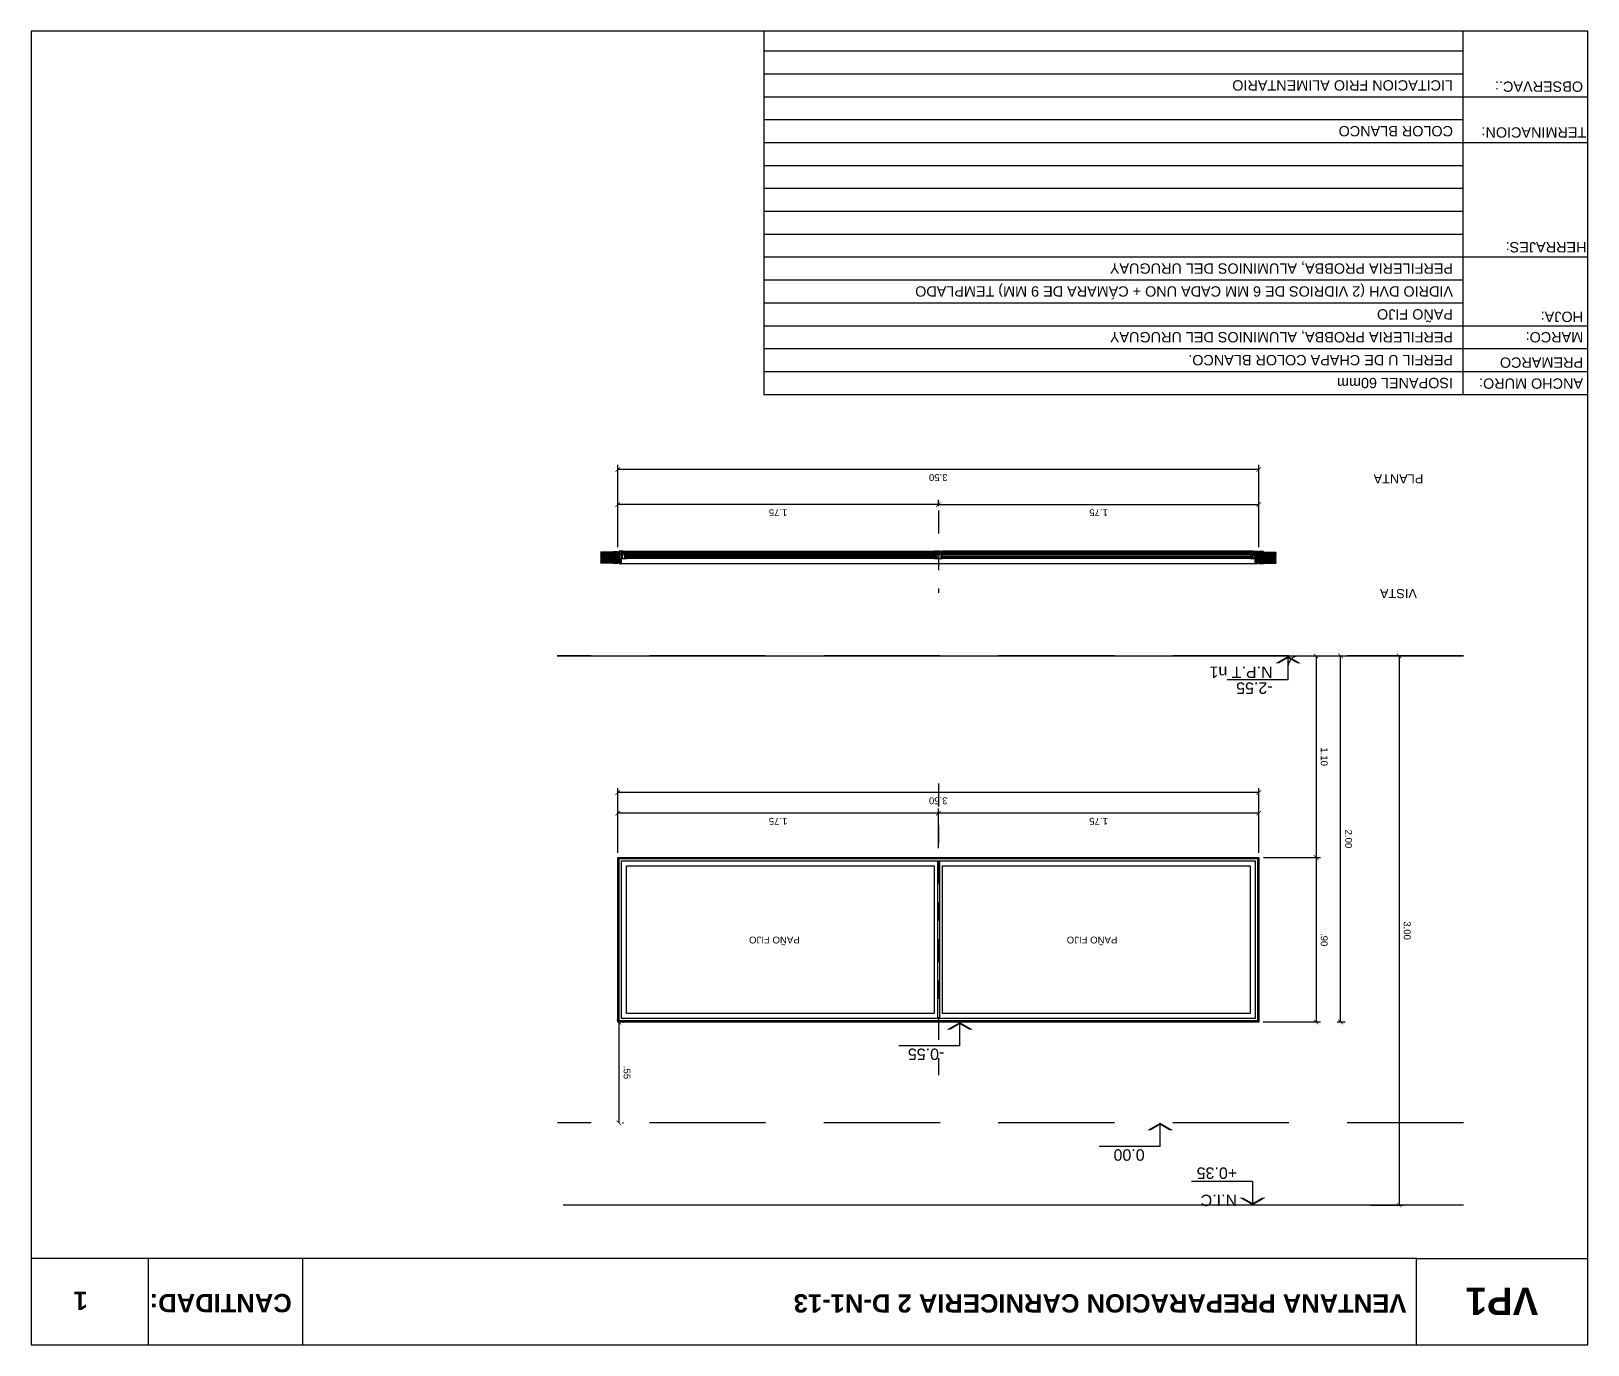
# Model space of a CAD drawing. Header units: millimetres. Extents: x -108.9 to -34.4, y 209.3 to 216.5.
# Drawn here: x -42.91 to -34.41, y 209.3 to 216.48 of the extents above; entities that cross this region are included whole.
import ezdxf
from ezdxf.enums import TextEntityAlignment as Align

# ---------------------------------------------------------------- set-up
doc = ezdxf.new("R2010")
doc.units = ezdxf.units.MM
doc.linetypes.add('CENTER', pattern=[2, 1.25, -0.25, 0.25, -0.25])
doc.linetypes.add('HIDDEN', pattern=[9.525, 6.35, -3.175])
for name, color, linetype in [('125-Simb-Nivel', 140, 'Continuous'), ('25-cotas', 140, 'Continuous'), ('Carpinteria', 1, 'Continuous'), ('O.OO', 2, 'HIDDEN'), ('PERFILES', 2, 'Continuous'), ('PISO', 2, 'Continuous'), ('ROTULO', 7, 'Continuous'), ('SOLID', 253, 'Continuous'), ('TXT', 3, 'Continuous'), ('V-00', 8, 'Continuous'), ('V-01', 1, 'Continuous'), ('Vista 2', 2, 'Continuous')]:
    doc.layers.add(name, color=color, linetype=linetype)
doc.layers.add('LICITACION PANELES', color=7, linetype='Continuous', true_color=0xf00000)
doc.styles.add('arial', font='arial.ttf')
doc.styles.add('ARIALBOLD', font='')
doc.styles.add('DIM', font='arial.ttf')
doc.styles.get("Standard").update_dxf_attribs({"font": 'arial.ttf'})
doc.styles.get('ARIALBOLD').set_extended_font_data('Arial', bold=True)
doc.dimstyles.new('Cota-025', dxfattribs={"dimscale": 25, "dimtxt": 0.0015, "dimasz": 0.001, "dimexe": 0.001, "dimexo": 0.001, "dimgap": 0.001, "dimtad": 1, "dimzin": 4, "dimdsep": 46, "dimtxsty": 'DIM', "dimblk1": 'ARCHTICK', "dimblk2": 'ARCHTICK', "dimsah": 1, "dimcen": 0.0005, "dimclrd": 15, "dimclre": 9, "dimclrt": 140, "dimaunit": 1, "dimadec": 0, "dimazin": 0, "dimtfac": 1, "dimtix": 1, "dimtofl": 0, "dimtmove": 2, "dimatfit": 3, "dimldrblk": 'DOT', "dimfxl": 1, "dimtolj": 1, "dimtzin": 4, "dimarcsym": 0})
pattern_1 = [(360, (-38.10148987, 213.93757227), (0.00021875, 0.0004375), [0, -0.0004375])]
pattern_2 = [(270, (0, 0), (0.002749630645, -0.0047625), [0.003175, -0.00635]), (30, (0, 0), (0.002749630663, 0.00476249999), [0.003175, -0.00635]), (330, (0, 0), (0.005499261308, -1e-11), [-0.00635, 0.003175])]

msp = doc.modelspace()

# ---------------------------------------------------------------- texts
at = {"layer": '25-cotas', "char_height": 0.05, "width": 1.558581, "attachment_point": 5, "rotation": 180}
for s, insert in [('PLANTA', (-35.4407, 214.0318)), ('VISTA', (-35.4407, 213.4055))]:
    msp.add_mtext(s, dxfattribs=dict(at, insert=insert))
at = {"layer": '25-cotas', "color": 140, "char_height": 0.0375, "attachment_point": 5, "rotation": 180, "style": 'DIM'}
for insert in [(-38.8482, 211.5131), (-37.1139, 211.5131)]:
    msp.add_mtext('\\A1;PAÑO FIJO', dxfattribs=dict(at, insert=insert))
at = {"layer": 'TXT', "style": 'arial'}
for s, height, p in [('LICITACION FRIO ALIMENTARIO', 0.056269, (-35.1429, 216.2086)), ('OBSERVAC.:', 0.05627, (-34.4329, 216.2017)), ('COLOR BLANCO', 0.056269, (-35.1429, 215.9585)), ('TERMINACION:', 0.056269, (-34.4154, 215.9516)), ('HERRAJES:', 0.05627, (-34.4144, 215.3244)), ('PERFILERIA PROBBA, ALUMINIOS DEL URUGUAY', 0.056269, (-35.1429, 215.2082)), ('VIDRIO DVH (2 VIDRIOS DE 6 MM CADA UNO + CÁMARA DE 9 MM) TEMPLADO ', 0.056269, (-35.1429, 215.0832)), ('PAÑO FIJO', 0.05627, (-35.1429, 214.9581)), ('HOJA:', 0.05627, (-34.4329, 214.9447)), ('PERFILERIA PROBBA, ALUMINIOS DEL URUGUAY', 0.056269, (-35.1429, 214.8331)), ('MARCO:', 0.05627, (-34.4319, 214.8331)), ('PERFIL U DE CHAPA COLOR BLANCO.', 0.056269, (-35.1429, 214.708)), ('PREMARCO', 0.05627, (-34.4329, 214.6946)), ('ISOPANEL 60mm', 0.056269, (-35.1429, 214.583)), ('ANCHO MURO:', 0.056269, (-34.4329, 214.5799))]:
    msp.add_text(s, height=height, rotation=180, dxfattribs=at).set_placement(p)
at = {"layer": 'TXT', "char_height": 0.15, "width": 4.172499, "attachment_point": 1, "rotation": 180, "style": 'ARIALBOLD'}
for s, insert in [('{\\H0.6667x;1}', (-42.5973, 209.492)), ('{\\H0.6667x;CANTIDAD:}', (-41.4836, 209.48)), ('{\\H0.6667x;VENTANA PREPARACION CARNICERIA 2 D-N1-13}', (-35.3976, 209.4785))]:
    msp.add_mtext(s, dxfattribs=dict(at, insert=insert))

# ---------------------------------------------------------------- blocks, each defined once
blk = doc.blocks.new('COD-CARP')
at = {"layer": 'ROTULO'}
for p, q in [((0.00146, -0.00119), (0.00146, -0.01064)), ((0.02016, -0.00119), (0.00146, -0.00119)), ((0.02016, -0.00119), (0.02016, -0.01064)), ((0.02016, -0.01064), (0.00146, -0.01064))]:
    blk.add_line(p, q, dxfattribs=at)
at = {"layer": 'TXT', "style": 'ARIALBOLD'}
blk.add_attdef('CODIGO', text='', height=0.003, dxfattribs=at).set_placement((0.01084, -0.00744), align=Align.CENTER)
blk = doc.blocks.new('_ArchTick')
at = {"color": 0, "linetype": 'ByBlock', "const_width": 0.15}
blk.add_lwpolyline([(-0.5, -0.5), (0.5, 0.5)], dxfattribs=at)
blk = doc.blocks.new('*D6')
at = {"layer": '25-cotas', "color": 9, "lineweight": -2, "transparency": 16777216}
for p, q in [((-35.9683, 213.0644), (-35.8655, 213.0644)), ((-36.1783, 211.9644), (-35.8655, 211.9644))]:
    blk.add_line(p, q, dxfattribs=at)
at = {"layer": '25-cotas', "color": 15, "lineweight": -2, "transparency": 16777216}
blk.add_line((-35.8905, 213.0644), (-35.8905, 211.9644), dxfattribs=at)
at = {"layer": 'DEFPOINTS', "color": 0, "transparency": 16777216}
for p in [(-35.9933, 213.0644), (-36.2033, 211.9644), (-35.8905, 211.9644)]:
    blk.add_point(p, dxfattribs=at)
at = {"layer": '25-cotas', "color": 15, "lineweight": -2, "transparency": 16777216, "xscale": 0.025, "yscale": 0.025, "zscale": 0.025}
for p, rotation in [((-35.8905, 213.0644), 90), ((-35.8905, 211.9644), 270)]:
    blk.add_blockref('_ArchTick', p, dxfattribs=dict(at, rotation=rotation))
at = {"layer": '25-cotas', "color": 140, "transparency": 16777216, "insert": (-35.8463, 212.5144), "char_height": 0.0375, "attachment_point": 5, "rotation": 270, "style": 'DIM'}
blk.add_mtext('\\A1;1.10', dxfattribs=at)
blk = doc.blocks.new('_Dot')
at = {"color": 0, "linetype": 'ByBlock', "lineweight": -2}
blk.add_line((-0.5, 0), (-1, 0), dxfattribs=at)
at = {"color": 0, "linetype": 'ByBlock', "const_width": 0.5}
blk.add_lwpolyline([(-0.25, 0, 1), (0.25, 0, 1)], format="xyb", close=True, dxfattribs=at)
blk = doc.blocks.new('*D5')
at = {"layer": '25-cotas', "color": 9, "lineweight": -2, "transparency": 16777216}
for p, q in [((-35.9613, 211.9644), (-35.8655, 211.9644)), ((-36.1794, 211.0655), (-35.8655, 211.0655))]:
    blk.add_line(p, q, dxfattribs=at)
at = {"layer": '25-cotas', "color": 15, "lineweight": -2, "transparency": 16777216}
blk.add_line((-35.8905, 211.9644), (-35.8905, 211.0655), dxfattribs=at)
at = {"layer": 'DEFPOINTS', "color": 0, "transparency": 16777216}
for p in [(-35.9863, 211.9644), (-36.2044, 211.0655), (-35.8905, 211.0655)]:
    blk.add_point(p, dxfattribs=at)
at = {"layer": '25-cotas', "color": 15, "lineweight": -2, "transparency": 16777216, "xscale": 0.025, "yscale": 0.025, "zscale": 0.025}
for p, rotation in [((-35.8905, 211.9644), 90), ((-35.8905, 211.0655), 270)]:
    blk.add_blockref('_ArchTick', p, dxfattribs=dict(at, rotation=rotation))
at = {"layer": '25-cotas', "color": 140, "transparency": 16777216, "insert": (-35.8463, 211.5149), "char_height": 0.0375, "attachment_point": 5, "rotation": 270, "style": 'DIM'}
blk.add_mtext('\\A1;.90', dxfattribs=at)
blk = doc.blocks.new('Simb-Nivel-C')
blk.add_line((0, 0.52), (1.331, 0.52))
at = {"linetype": 'ByBlock'}
for p in [(0, 0.52), (0, 0.32)]:
    blk.add_line(p, (0, 0), dxfattribs=at)
for points in [[(-0.285, 0.164), (-0.203, 0.164), (0, 0), (0, 0.047)], [(0.285, 0.164), (0.203, 0.164), (0, 0), (0, 0.047)]]:
    blk.add_solid(points)
for tag, p in [('COTA', (0.338, 0.579)), ('TIPO', (0.338, 0.231))]:
    blk.add_attdef(tag, p, '', height=0.25)
blk = doc.blocks.new('*D7')
at = {"layer": '25-cotas', "color": 9, "lineweight": -2, "transparency": 16777216}
for p, q in [((-36.0183, 213.0644), (-35.732, 213.0644)), ((-35.7755, 211.0655), (-35.732, 211.0655))]:
    blk.add_line(p, q, dxfattribs=at)
at = {"layer": '25-cotas', "color": 15, "lineweight": -2, "transparency": 16777216}
blk.add_line((-35.757, 211.0655), (-35.757, 213.0644), dxfattribs=at)
at = {"layer": 'DEFPOINTS', "color": 0, "transparency": 16777216}
for p in [(-36.0433, 213.0644), (-35.757, 213.0644), (-35.8005, 211.0655)]:
    blk.add_point(p, dxfattribs=at)
at = {"layer": '25-cotas', "color": 15, "lineweight": -2, "transparency": 16777216, "xscale": 0.025, "yscale": 0.025, "zscale": 0.025}
for p, rotation in [((-35.757, 213.0644), 90), ((-35.757, 211.0655), 270)]:
    blk.add_blockref('_ArchTick', p, dxfattribs=dict(at, rotation=rotation))
at = {"layer": '25-cotas', "color": 140, "transparency": 16777216, "insert": (-35.7129, 212.0649), "char_height": 0.0375, "attachment_point": 5, "rotation": 270, "style": 'DIM'}
blk.add_mtext('\\A1;2.00', dxfattribs=at)
blk = doc.blocks.new('*D12')
at = {"layer": '25-cotas', "color": 9, "lineweight": -2, "transparency": 16777216}
for p, q in [((-39.7033, 211.9894), (-39.7033, 212.343)), ((-36.2033, 211.9894), (-36.2033, 212.343))]:
    blk.add_line(p, q, dxfattribs=at)
at = {"layer": '25-cotas', "color": 15, "lineweight": -2, "transparency": 16777216}
blk.add_line((-36.2033, 212.318), (-39.7033, 212.318), dxfattribs=at)
at = {"layer": 'DEFPOINTS', "color": 0, "transparency": 16777216}
for p in [(-39.7033, 212.318), (-39.7033, 211.9644), (-36.2033, 211.9644)]:
    blk.add_point(p, dxfattribs=at)
at = {"layer": '25-cotas', "color": 15, "lineweight": -2, "transparency": 16777216, "xscale": 0.025, "yscale": 0.025, "zscale": 0.025, "rotation": 180}
blk.add_blockref('_ArchTick', (-39.7033, 212.318), dxfattribs=at)
at = {"layer": '25-cotas', "color": 15, "lineweight": -2, "transparency": 16777216, "xscale": 0.025, "yscale": 0.025, "zscale": 0.025}
blk.add_blockref('_ArchTick', (-36.2033, 212.318), dxfattribs=at)
at = {"layer": '25-cotas', "color": 140, "transparency": 16777216, "insert": (-37.9533, 212.2738), "char_height": 0.0375, "attachment_point": 5, "rotation": 180, "style": 'DIM'}
blk.add_mtext('\\A1;3.50', dxfattribs=at)
blk = doc.blocks.new('*D13')
at = {"layer": 'DEFPOINTS', "color": 0, "transparency": 16777216}
for p in [(-39.7033, 211.0644), (-39.7033, 210.5144), (-39.697, 210.5144)]:
    blk.add_point(p, dxfattribs=at)
at = {"layer": 'LICITACION PANELES', "color": 15, "lineweight": -2, "transparency": 16777216}
blk.add_line((-39.697, 211.0644), (-39.697, 210.5144), dxfattribs=at)
at = {"layer": 'LICITACION PANELES', "color": 9, "lineweight": -2, "transparency": 16777216}
for p, q in [((-39.6783, 211.0644), (-39.672, 211.0644)), ((-39.6783, 210.5144), (-39.672, 210.5144))]:
    blk.add_line(p, q, dxfattribs=at)
at = {"layer": 'LICITACION PANELES', "color": 15, "lineweight": -2, "transparency": 16777216, "xscale": 0.025, "yscale": 0.025, "zscale": 0.025}
for p, rotation in [((-39.697, 211.0644), 90), ((-39.697, 210.5144), 270)]:
    blk.add_blockref('_ArchTick', p, dxfattribs=dict(at, rotation=rotation))
at = {"layer": 'LICITACION PANELES', "color": 140, "transparency": 16777216, "insert": (-39.6529, 210.7894), "char_height": 0.0375, "attachment_point": 5, "rotation": 270, "style": 'DIM'}
blk.add_mtext('\\A1;.55', dxfattribs=at)
blk = doc.blocks.new('*D14')
at = {"layer": '25-cotas', "color": 9, "lineweight": -2, "transparency": 16777216}
for p, q in [((-35.5949, 213.0644), (-35.4123, 213.0644)), ((-35.5949, 210.0644), (-35.4123, 210.0644))]:
    blk.add_line(p, q, dxfattribs=at)
at = {"layer": '25-cotas', "color": 15, "lineweight": -2, "transparency": 16777216}
blk.add_line((-35.4373, 213.0644), (-35.4373, 210.0644), dxfattribs=at)
at = {"layer": 'DEFPOINTS', "color": 0, "transparency": 16777216}
for p in [(-35.6199, 213.0644), (-35.6199, 210.0644), (-35.4373, 210.0644)]:
    blk.add_point(p, dxfattribs=at)
at = {"layer": '25-cotas', "color": 15, "lineweight": -2, "transparency": 16777216, "xscale": 0.025, "yscale": 0.025, "zscale": 0.025}
for p, rotation in [((-35.4373, 213.0644), 90), ((-35.4373, 210.0644), 270)]:
    blk.add_blockref('_ArchTick', p, dxfattribs=dict(at, rotation=rotation))
at = {"layer": '25-cotas', "color": 140, "transparency": 16777216, "insert": (-35.3931, 211.5644), "char_height": 0.0375, "attachment_point": 5, "rotation": 270, "style": 'DIM'}
blk.add_mtext('\\A1;3.00', dxfattribs=at)
blk = doc.blocks.new('11362366')
at = {"layer": 'PERFILES'}
for points in [[(375.2, 97.6, 0.017126), (374.9, 100.5, 0.051213), (373.6, 105.3, 0.067048), (372.1, 108.1, 0.236888), (368.5, 110), (350.2, 110, -0.414214), (349.2, 111), (349.2, 136.9, 0.310312), (348.9, 137.2), (345.5, 137.2, 0.414214), (345.2, 136.9), (345.2, 135.9, 0.414214), (346.1, 135), (346.1, 135.7, -0.414214), (346.4, 136), (347.9, 136, -0.414214), (348.2, 135.7), (348.2, 130.8, -0.414214), (347.9, 130.5), (346.4, 130.5, -0.414214), (346.1, 130.8), (346.1, 131.5, 0.414214), (345.2, 130.6), (345.2, 129.5, 0.414214), (345.5, 129.2), (347.8, 129.2, -0.414214), (348.1, 128.9), (348.1, 115.2), (334.8, 115.2), (334.5, 115.5), (334.2, 115.2), (333.2, 115.2), (332.9, 115.5), (332.6, 115.2), (330.5, 115.2, -0.414214), (330.2, 115.5), (330.2, 119.9, 0.414214), (329.9, 120.2), (327.9, 120.2, 0.198912), (327.6, 120.1), (326.9, 119.4, 0.188115), (326.7, 118.9, 0.376845), (327.4, 118.2), (328.6, 118.2, -0.414214), (328.9, 117.9), (328.9, 115.5, -0.414214), (328.6, 115.2), (310.8, 115.2, -0.414214), (310.5, 115.5), (310.5, 117.9, -0.414214), (310.8, 118.2), (312, 118.2, 0.380473), (312.7, 118.9), (312.7, 118.9, 0.188115), (312.5, 119.4), (311.8, 120.1, 0.198912), (311.6, 120.2), (309.5, 120.2, 0.414214), (309.2, 119.9), (309.2, 97.3), (316.1, 97.3), (316.1, 91.3), (311.2, 91.3), (311.2, 90.2), (317.2, 90.2), (317.2, 90.7), (319.2, 90.7), (319.2, 91.8), (317.2, 91.8), (317.2, 97.3), (324.4, 97.3), (324.7, 97), (325, 97.3), (325.5, 97.3), (325.8, 97), (326.1, 97.3), (357.2, 97.3), (358.4, 97.3), (358.7, 97), (359, 97.3), (359.5, 97.3), (359.8, 97), (360.1, 97.3), (367.2, 97.3), (367.2, 91.8), (365.2, 91.8), (365.2, 90.7), (367.2, 90.7), (367.2, 90.2), (373.2, 90.2), (373.2, 91.3), (368.3, 91.3), (368.3, 97.3), (374.9, 97.3, 0.439514)], [(311.3, 114.1), (310.3, 113.1), (310.3, 110), (312.5, 110), (312.5, 108.9), (310.3, 108.9), (310.3, 98.4), (357.2, 98.4), (374.1, 98.4, 0.011867), (373.8, 100.3, 0.051213), (372.6, 104.9, 0.067), (371.2, 107.4, 0.236741), (368.5, 108.9), (368.2, 108.9), (368.2, 107.5), (367.1, 107.5), (367.1, 108.9), (348.1, 108.9), (348.1, 113.1), (347.1, 114.1)]]:
    blk.add_lwpolyline(points, format="xyb", close=True, dxfattribs=at)
blk = doc.blocks.new('*D31')
at = {"layer": '25-cotas', "color": 9, "lineweight": -2, "transparency": 16777216}
for p, q in [((-37.9528, 212.0144), (-37.9528, 212.2307)), ((-36.2033, 212.0144), (-36.2033, 212.2307))]:
    blk.add_line(p, q, dxfattribs=at)
at = {"layer": '25-cotas', "color": 15, "lineweight": -2, "transparency": 16777216}
blk.add_line((-36.2033, 212.2057), (-37.9528, 212.2057), dxfattribs=at)
at = {"layer": 'DEFPOINTS', "color": 0, "transparency": 16777216}
for p in [(-37.9528, 212.2057), (-37.9528, 211.9894), (-36.2033, 211.9894)]:
    blk.add_point(p, dxfattribs=at)
at = {"layer": '25-cotas', "color": 15, "lineweight": -2, "transparency": 16777216, "xscale": 0.025, "yscale": 0.025, "zscale": 0.025, "rotation": 180}
blk.add_blockref('_ArchTick', (-37.9528, 212.2057), dxfattribs=at)
at = {"layer": '25-cotas', "color": 15, "lineweight": -2, "transparency": 16777216, "xscale": 0.025, "yscale": 0.025, "zscale": 0.025}
blk.add_blockref('_ArchTick', (-36.2033, 212.2057), dxfattribs=at)
at = {"layer": '25-cotas', "color": 140, "transparency": 16777216, "insert": (-37.078, 212.1616), "char_height": 0.0375, "attachment_point": 5, "rotation": 180, "style": 'DIM'}
blk.add_mtext('\\A1;1.75', dxfattribs=at)
blk = doc.blocks.new('*D32')
at = {"layer": '25-cotas', "color": 9, "lineweight": -2, "transparency": 16777216}
for p, q in [((-39.7033, 212.1476), (-39.7033, 212.2307)), ((-37.9528, 212.1476), (-37.9528, 212.2307))]:
    blk.add_line(p, q, dxfattribs=at)
at = {"layer": '25-cotas', "color": 15, "lineweight": -2, "transparency": 16777216}
blk.add_line((-37.9528, 212.2057), (-39.7033, 212.2057), dxfattribs=at)
at = {"layer": 'DEFPOINTS', "color": 0, "transparency": 16777216}
for p in [(-39.7033, 212.2057), (-39.7033, 212.1226), (-37.9528, 212.1226)]:
    blk.add_point(p, dxfattribs=at)
at = {"layer": '25-cotas', "color": 15, "lineweight": -2, "transparency": 16777216, "xscale": 0.025, "yscale": 0.025, "zscale": 0.025, "rotation": 180}
blk.add_blockref('_ArchTick', (-39.7033, 212.2057), dxfattribs=at)
at = {"layer": '25-cotas', "color": 15, "lineweight": -2, "transparency": 16777216, "xscale": 0.025, "yscale": 0.025, "zscale": 0.025}
blk.add_blockref('_ArchTick', (-37.9528, 212.2057), dxfattribs=at)
at = {"layer": '25-cotas', "color": 140, "transparency": 16777216, "insert": (-38.828, 212.1616), "char_height": 0.0375, "attachment_point": 5, "rotation": 180, "style": 'DIM'}
blk.add_mtext('\\A1;1.75', dxfattribs=at)
blk = doc.blocks.new('*D37')
at = {"layer": '25-cotas', "color": 9, "lineweight": -2, "transparency": 16777216}
for p, q in [((-39.7033, 213.6589), (-39.7033, 214.1079)), ((-36.2033, 213.6589), (-36.2033, 214.1079))]:
    blk.add_line(p, q, dxfattribs=at)
at = {"layer": '25-cotas', "color": 15, "lineweight": -2, "transparency": 16777216}
blk.add_line((-36.2033, 214.0829), (-39.7033, 214.0829), dxfattribs=at)
at = {"layer": 'DEFPOINTS', "color": 0, "transparency": 16777216}
for p in [(-39.7033, 214.0829), (-39.7033, 213.6339), (-36.2033, 213.6339)]:
    blk.add_point(p, dxfattribs=at)
at = {"layer": '25-cotas', "color": 15, "lineweight": -2, "transparency": 16777216, "xscale": 0.025, "yscale": 0.025, "zscale": 0.025, "rotation": 180}
blk.add_blockref('_ArchTick', (-39.7033, 214.0829), dxfattribs=at)
at = {"layer": '25-cotas', "color": 15, "lineweight": -2, "transparency": 16777216, "xscale": 0.025, "yscale": 0.025, "zscale": 0.025}
blk.add_blockref('_ArchTick', (-36.2033, 214.0829), dxfattribs=at)
at = {"layer": '25-cotas', "color": 140, "transparency": 16777216, "insert": (-37.9533, 214.0387), "char_height": 0.0375, "attachment_point": 5, "rotation": 180, "style": 'DIM'}
blk.add_mtext('\\A1;3.50', dxfattribs=at)
blk = doc.blocks.new('*D38')
at = {"layer": '25-cotas', "color": 9, "lineweight": -2, "transparency": 16777216}
for p, q in [((-39.7033, 213.9084), (-39.7033, 213.9161)), ((-37.9528, 213.883), (-37.9528, 213.9161))]:
    blk.add_line(p, q, dxfattribs=at)
at = {"layer": '25-cotas', "color": 15, "lineweight": -2, "transparency": 16777216}
blk.add_line((-37.9528, 213.8911), (-39.7033, 213.8911), dxfattribs=at)
at = {"layer": 'DEFPOINTS', "color": 0, "transparency": 16777216}
for p in [(-39.7033, 213.8911), (-39.7033, 213.8834), (-37.9528, 213.858)]:
    blk.add_point(p, dxfattribs=at)
at = {"layer": '25-cotas', "color": 15, "lineweight": -2, "transparency": 16777216, "xscale": 0.025, "yscale": 0.025, "zscale": 0.025, "rotation": 180}
blk.add_blockref('_ArchTick', (-39.7033, 213.8911), dxfattribs=at)
at = {"layer": '25-cotas', "color": 15, "lineweight": -2, "transparency": 16777216, "xscale": 0.025, "yscale": 0.025, "zscale": 0.025}
blk.add_blockref('_ArchTick', (-37.9528, 213.8911), dxfattribs=at)
at = {"layer": '25-cotas', "color": 140, "transparency": 16777216, "insert": (-38.828, 213.8469), "char_height": 0.0375, "attachment_point": 5, "rotation": 180, "style": 'DIM'}
blk.add_mtext('\\A1;1.75', dxfattribs=at)
blk = doc.blocks.new('*D39')
at = {"layer": '25-cotas', "color": 9, "lineweight": -2, "transparency": 16777216}
for p, q in [((-37.9528, 213.883), (-37.9528, 213.9161)), ((-36.2033, 213.883), (-36.2033, 213.9161))]:
    blk.add_line(p, q, dxfattribs=at)
at = {"layer": '25-cotas', "color": 15, "lineweight": -2, "transparency": 16777216}
blk.add_line((-37.9528, 213.8911), (-36.2033, 213.8911), dxfattribs=at)
at = {"layer": 'DEFPOINTS', "color": 0, "transparency": 16777216}
for p in [(-36.2033, 213.8911), (-37.9528, 213.858), (-36.2033, 213.858)]:
    blk.add_point(p, dxfattribs=at)
at = {"layer": '25-cotas', "color": 15, "lineweight": -2, "transparency": 16777216, "xscale": 0.025, "yscale": 0.025, "zscale": 0.025, "rotation": 180}
blk.add_blockref('_ArchTick', (-37.9528, 213.8911), dxfattribs=at)
at = {"layer": '25-cotas', "color": 15, "lineweight": -2, "transparency": 16777216, "xscale": 0.025, "yscale": 0.025, "zscale": 0.025}
blk.add_blockref('_ArchTick', (-36.2033, 213.8911), dxfattribs=at)
at = {"layer": '25-cotas', "color": 140, "transparency": 16777216, "insert": (-37.078, 213.8469), "char_height": 0.0375, "attachment_point": 5, "rotation": 180, "style": 'DIM'}
blk.add_mtext('\\A1;1.75', dxfattribs=at)

# ---------------------------------------------------------------- dimensions: what is measured, and where the dimension line sits
at = {"layer": '25-cotas'}
for base, p1, p2, angle, picture, middle in [((-39.7033, 214.0829), (-36.2033, 213.6339), (-39.7033, 213.6339), 180, '*D37', (-37.9533, 214.0387)), ((-39.7033, 213.8911), (-37.9528, 213.858), (-39.7033, 213.8834), 180, '*D38', (-38.828, 213.8469)), ((-36.2033, 213.8911), (-37.9528, 213.858), (-36.2033, 213.858), 180, '*D39', (-37.078, 213.8469)), ((-35.8905, 211.9644), (-35.9933, 213.0644), (-36.2033, 211.9644), 270, '*D6', (-35.8463, 212.5144)), ((-35.757, 213.0644), (-35.8005, 211.0655), (-36.0433, 213.0644), 270, '*D7', (-35.7129, 212.0649)), ((-35.4373, 210.0644), (-35.6199, 213.0644), (-35.6199, 210.0644), 270, '*D14', (-35.3931, 211.5644)), ((-39.7033, 212.318), (-36.2033, 211.9644), (-39.7033, 211.9644), 180, '*D12', (-37.9533, 212.2738)), ((-39.7033, 212.2057), (-37.9528, 212.1226), (-39.7033, 212.1226), 180, '*D32', (-38.828, 212.1616)), ((-37.9528, 212.2057), (-36.2033, 211.9894), (-37.9528, 211.9894), 180, '*D31', (-37.078, 212.1616)), ((-35.8905, 211.0655), (-35.9863, 211.9644), (-36.2044, 211.0655), 270, '*D5', (-35.8463, 211.5149))]:
    dim = msp.add_linear_dim(base=base, p1=p1, p2=p2, angle=angle, dimstyle='Cota-025', dxfattribs=at)
    dim.commit()
    dim.dimension.update_dxf_attribs({"geometry": picture, "text_midpoint": middle})
at = {"layer": 'LICITACION PANELES'}
dim = msp.add_linear_dim(base=(-39.697, 210.5144), p1=(-39.7033, 211.0644), p2=(-39.7033, 210.5144), angle=270, dimstyle='Cota-025', dxfattribs=at)
dim.commit()
dim.dimension.update_dxf_attribs({"geometry": '*D13', "text_midpoint": (-39.6529, 210.7894)})

# ---------------------------------------------------------------- hatches: boundary and pattern name
at = {"layer": 'Carpinteria'}
h = msp.add_hatch(dxfattribs=at)
h.set_pattern_fill('DOTS', color=9, scale=0.007, angle=360, style=0)
h.set_pattern_definition([(360, (-39.82758987, 213.93757227), (0.00021875, 0.0004375), [0, -0.0004375])])
h.paths.add_polyline_path([(-39.6553, 213.601, -0.056079), (-39.6543, 213.6019), (-39.6581, 213.6019), (-39.658, 213.6017, -0.218221), (-39.6577, 213.601)])
h.paths.add_polyline_path([(-39.6562, 213.5999, -0.053621), (-39.6553, 213.601), (-39.6577, 213.601, -0.176262), (-39.6579, 213.6004), (-39.6579, 213.6002), (-39.6582, 213.6002, -0.074558), (-39.6585, 213.6001), (-39.6583, 213.5996, -0.198912), (-39.6576, 213.5999), (-39.6566, 213.5999)])
h.paths.add_polyline_path([(-39.6563, 213.5996, -0.013126), (-39.6562, 213.5999), (-39.6566, 213.5999, -0.414214)])
h = msp.add_hatch(dxfattribs=at)
h.set_pattern_fill('DOTS', color=9, scale=0.007, angle=360, style=0)
h.set_pattern_definition(pattern_1)
h.paths.add_polyline_path([(-37.9763, 213.601, 0.056079), (-37.9774, 213.6019), (-37.9735, 213.6019), (-37.9736, 213.6017, 0.218221), (-37.9739, 213.601)])
h.paths.add_polyline_path([(-37.9755, 213.5999, 0.053621), (-37.9763, 213.601), (-37.9739, 213.601, 0.176262), (-37.9737, 213.6004), (-37.9737, 213.6002), (-37.9734, 213.6002, 0.074558), (-37.9732, 213.6001), (-37.9734, 213.5996, 0.198912), (-37.974, 213.5999), (-37.975, 213.5999)])
h.paths.add_polyline_path([(-37.9753, 213.5996, 0.013126), (-37.9755, 213.5999), (-37.975, 213.5999, 0.414214)])
h = msp.add_hatch(dxfattribs=at)
h.set_pattern_fill('DOTS', color=9, scale=0.007, angle=360, style=0)
h.set_pattern_definition(pattern_1)
h.paths.add_polyline_path([(-37.9292, 213.601, -0.056079), (-37.9282, 213.6019), (-37.932, 213.6019), (-37.9319, 213.6017, -0.218221), (-37.9316, 213.601)])
h.paths.add_polyline_path([(-37.9301, 213.5999, -0.053621), (-37.9292, 213.601), (-37.9316, 213.601, -0.176262), (-37.9318, 213.6004), (-37.9318, 213.6002), (-37.9321, 213.6002, -0.074558), (-37.9324, 213.6001), (-37.9322, 213.5996, -0.198912), (-37.9315, 213.5999), (-37.9305, 213.5999)])
h.paths.add_polyline_path([(-37.9302, 213.5996, -0.013126), (-37.9301, 213.5999), (-37.9305, 213.5999, -0.414214)])
h = msp.add_hatch(dxfattribs=at)
h.set_pattern_fill('DOTS', color=9, scale=0.007, angle=360, style=0)
h.set_pattern_definition([(180, (-36.0790448, 213.93757227), (-0.00021875, 0.0004375), [0, -0.0004375])])
h.paths.add_polyline_path([(-36.2513, 213.601, 0.056079), (-36.2524, 213.6019), (-36.2485, 213.6019), (-36.2486, 213.6017, 0.218221), (-36.2489, 213.601)])
h.paths.add_polyline_path([(-36.2505, 213.5999, 0.053621), (-36.2513, 213.601), (-36.2489, 213.601, 0.176262), (-36.2487, 213.6004), (-36.2487, 213.6002), (-36.2484, 213.6002, 0.074558), (-36.2482, 213.6001), (-36.2484, 213.5996, 0.198912), (-36.249, 213.5999), (-36.25, 213.5999)])
h.paths.add_polyline_path([(-36.2503, 213.5996, 0.013126), (-36.2505, 213.5999), (-36.25, 213.5999, 0.414214)])
at = {"layer": 'SOLID'}
msp.add_hatch(color=256, dxfattribs=at).paths.add_polyline_path([(-39.6753, 213.6325), (-39.6757, 213.6332, 0.414214), (-39.6759, 213.6332), (-39.6774, 213.6324, 0.767327), (-39.6771, 213.6314), (-39.6722, 213.6314), (-39.6722, 213.623), (-39.6751, 213.623, 0.217121), (-39.6766, 213.6223), (-39.6781, 213.6206, 0.320103), (-39.6781, 213.62), (-39.6765, 213.6172, 1), (-39.6755, 213.6178), (-39.6768, 213.6199, -0.320103), (-39.6767, 213.6205), (-39.6758, 213.6215, -0.217121), (-39.675, 213.6219), (-39.6711, 213.6219), (-39.6711, 213.6343, -0.414214), (-39.6706, 213.6348), (-39.6578, 213.6348, -0.414214), (-39.6573, 213.6343), (-39.6573, 213.6301, -0.414214), (-39.6576, 213.6298), (-39.6639, 213.6298, 0.414214), (-39.6642, 213.6295), (-39.6642, 213.6289, 0.414214), (-39.6639, 213.6286), (-39.6582, 213.6286, -0.668179), (-39.658, 213.628), (-39.6581, 213.6279, 0.668179), (-39.6579, 213.6274), (-39.6565, 213.6274, 0.414214), (-39.6562, 213.6277), (-39.6562, 213.6356, 0.414214), (-39.6565, 213.6359), (-39.6719, 213.6359, 0.414214), (-39.6722, 213.6356), (-39.6722, 213.635), (-39.6729, 213.635, 0.414214), (-39.6731, 213.6348), (-39.6731, 213.6342, 0.414214), (-39.6729, 213.634), (-39.6722, 213.634), (-39.6722, 213.6325)])
at = {"layer": 'V-00'}
h = msp.add_hatch(dxfattribs=at)
h.set_pattern_fill('HONEY', color=256, scale=0.001, angle=90, style=0)
h.set_pattern_definition(pattern_2)
h.paths.add_polyline_path([(-39.7979, 213.5729), (-39.7303, 213.5729), (-39.7303, 213.5739), (-39.7063, 213.5739), (-39.7063, 213.6299), (-39.7303, 213.6299), (-39.7303, 213.6309), (-39.7979, 213.6309)])
h = msp.add_hatch(dxfattribs=at)
h.set_pattern_fill('HONEY', color=256, scale=0.001, angle=90, style=0)
h.set_pattern_definition(pattern_2)
h.paths.add_polyline_path([(-36.1087, 213.5729), (-36.1763, 213.5729), (-36.1763, 213.5739), (-36.2003, 213.5739), (-36.2003, 213.6299), (-36.1763, 213.6299), (-36.1763, 213.6309), (-36.1087, 213.6309)])

# ---------------------------------------------------------------- linework, layer by layer
at = {"layer": 'Carpinteria', "color": 9}
for p, q in [((-39.6973, 213.6182), (-39.6973, 213.6215)), ((-39.6962, 213.6159), (-39.6962, 213.6239)), ((-39.694, 213.6219), (-39.6962, 213.6219)), ((-39.694, 213.6178), (-39.6962, 213.6178)), ((-39.6928, 213.6219), (-39.6948, 213.6219)), ((-39.6928, 213.6178), (-39.6948, 213.6178)), ((-39.6928, 213.5784), (-39.6928, 213.6344)), ((-39.6928, 213.6199), (-39.6928, 213.6219)), ((-39.6928, 213.6199), (-39.6928, 213.6178)), ((-39.6899, 213.6208), (-39.6905, 213.6213)), ((-39.6899, 213.6189), (-39.6905, 213.6184)), ((-39.6663, 213.6239), (-37.9653, 213.6239)), ((-39.6663, 213.6239), (-39.6663, 213.6029)), ((-39.6663, 213.6229), (-37.9653, 213.6229)), ((-39.6663, 213.6219), (-37.9653, 213.6219)), ((-39.6663, 213.6209), (-37.9653, 213.6209)), ((-39.6663, 213.6199), (-37.9653, 213.6199)), ((-39.6663, 213.6189), (-37.9653, 213.6189)), ((-37.9653, 213.6179), (-39.6663, 213.6179)), ((-37.9653, 213.6089), (-39.6663, 213.6089)), ((-39.6663, 213.6079), (-37.9653, 213.6079)), ((-39.6663, 213.6069), (-37.9653, 213.6069)), ((-39.6663, 213.6059), (-37.9653, 213.6059)), ((-39.6576, 213.6179), (-39.6576, 213.6089)), ((-37.974, 213.6179), (-37.974, 213.6089)), ((-37.9653, 213.6239), (-37.9653, 213.6029)), ((-36.2403, 213.6239), (-37.9402, 213.6239)), ((-37.9402, 213.6239), (-37.9402, 213.6029)), ((-36.2403, 213.6229), (-37.9402, 213.6229)), ((-36.2403, 213.6219), (-37.9402, 213.6219)), ((-36.2403, 213.6209), (-37.9402, 213.6209)), ((-36.2403, 213.6199), (-37.9402, 213.6199)), ((-36.2403, 213.6189), (-37.9402, 213.6189)), ((-36.2403, 213.6179), (-37.9402, 213.6179)), ((-36.2403, 213.6089), (-37.9402, 213.6089)), ((-36.2403, 213.6079), (-37.9402, 213.6079)), ((-36.2403, 213.6069), (-37.9402, 213.6069)), ((-36.2403, 213.6059), (-37.9402, 213.6059)), ((-37.9315, 213.6179), (-37.9315, 213.6079)), ((-36.249, 213.6179), (-36.249, 213.6089)), ((-36.2403, 213.6239), (-36.2403, 213.6029)), ((-36.2168, 213.6208), (-36.2161, 213.6213)), ((-36.2168, 213.6189), (-36.2161, 213.6184)), ((-36.2138, 213.5784), (-36.2138, 213.6344)), ((-36.2138, 213.6219), (-36.2118, 213.6219)), ((-36.2138, 213.6199), (-36.2138, 213.6219)), ((-36.2138, 213.6199), (-36.2138, 213.6178)), ((-36.2138, 213.6178), (-36.2118, 213.6178)), ((-36.2126, 213.6219), (-36.2104, 213.6219)), ((-36.2126, 213.6178), (-36.2104, 213.6178)), ((-36.2104, 213.6159), (-36.2104, 213.6239)), ((-36.2093, 213.6182), (-36.2093, 213.6215)), ((-39.6973, 213.5842), (-39.6973, 213.5875)), ((-39.6962, 213.5819), (-39.6962, 213.5899)), ((-39.694, 213.5879), (-39.6962, 213.5879)), ((-39.694, 213.5838), (-39.6962, 213.5838)), ((-39.6928, 213.5879), (-39.6948, 213.5879)), ((-39.6928, 213.5838), (-39.6948, 213.5838)), ((-39.6928, 213.5859), (-39.6928, 213.5879)), ((-39.6928, 213.5859), (-39.6928, 213.5838)), ((-39.6899, 213.5868), (-39.6905, 213.5873)), ((-39.6899, 213.5849), (-39.6905, 213.5844)), ((-39.6663, 213.6049), (-37.9653, 213.6049)), ((-39.6663, 213.6039), (-37.9653, 213.6039)), ((-39.6663, 213.6029), (-37.9653, 213.6029)), ((-39.6583, 213.5996), (-39.6585, 213.6002)), ((-37.9734, 213.5996), (-37.9731, 213.6002)), ((-36.2403, 213.6049), (-37.9402, 213.6049)), ((-36.2403, 213.6039), (-37.9402, 213.6039)), ((-36.2403, 213.6029), (-37.9402, 213.6029)), ((-37.9322, 213.5996), (-37.9324, 213.6002)), ((-36.2484, 213.5996), (-36.2481, 213.6002)), ((-36.2168, 213.5868), (-36.2161, 213.5873)), ((-36.2168, 213.5849), (-36.2161, 213.5844)), ((-36.2138, 213.5879), (-36.2118, 213.5879)), ((-36.2138, 213.5859), (-36.2138, 213.5879)), ((-36.2138, 213.5859), (-36.2138, 213.5838)), ((-36.2138, 213.5838), (-36.2118, 213.5838)), ((-36.2126, 213.5879), (-36.2104, 213.5879)), ((-36.2126, 213.5838), (-36.2104, 213.5838)), ((-36.2104, 213.5819), (-36.2104, 213.5899)), ((-36.2093, 213.5842), (-36.2093, 213.5875))]:
    msp.add_line(p, q, dxfattribs=at)
at = {"layer": 'Carpinteria'}
for p, q in [((-39.6722, 213.6358), (-37.9753, 213.6358)), ((-37.9755, 213.6294), (-39.6557, 213.6294)), ((-36.2344, 213.6358), (-37.9303, 213.6358)), ((-36.2509, 213.6294), (-37.9301, 213.6294)), ((-39.6959, 213.5699), (-36.2107, 213.5699)), ((-39.6566, 213.5999), (-37.9755, 213.5999)), ((-37.975, 213.5959), (-39.6566, 213.5959)), ((-36.25, 213.5999), (-37.9305, 213.5999)), ((-36.25, 213.5959), (-37.9305, 213.5959))]:
    msp.add_line(p, q, dxfattribs=at)
at = {"layer": 'Carpinteria', "color": 2}
for points in [[(-39.7303, 213.6309), (-39.7053, 213.6309), (-39.7053, 213.5729), (-39.7303, 213.5729), (-39.7303, 213.5739), (-39.7063, 213.5739), (-39.7063, 213.6299), (-39.7303, 213.6299), (-39.7303, 213.6309)], [(-39.7283, 213.6339), (-39.7033, 213.6339), (-39.7033, 213.5699), (-39.7283, 213.5699), (-39.7283, 213.5709), (-39.7043, 213.5709), (-39.7043, 213.6329), (-39.7283, 213.6329), (-39.7283, 213.6339)], [(-36.1783, 213.6339), (-36.2033, 213.6339), (-36.2033, 213.5699), (-36.1783, 213.5699), (-36.1783, 213.5709), (-36.2023, 213.5709), (-36.2023, 213.6329), (-36.1783, 213.6329), (-36.1783, 213.6339)], [(-36.1763, 213.6309), (-36.2013, 213.6309), (-36.2013, 213.5729), (-36.1763, 213.5729), (-36.1763, 213.5739), (-36.2003, 213.5739), (-36.2003, 213.6299), (-36.1763, 213.6299), (-36.1763, 213.6309)]]:
    msp.add_lwpolyline(points, dxfattribs=at)
at = {"layer": 'Carpinteria', "color": 9}
for points in [[(-39.6948, 213.6344), (-39.6849, 213.6344), (-39.6849, 213.5784), (-39.6948, 213.5784)], [(-36.2118, 213.6344), (-36.2217, 213.6344), (-36.2217, 213.5784), (-36.2118, 213.5784)]]:
    msp.add_lwpolyline(points, close=True, dxfattribs=at)
for points in [[(-39.6609, 213.6239, -0.911943), (-39.6616, 213.6236), (-39.6629, 213.6259, 0.275929), (-39.663, 213.626), (-39.6651, 213.626, -0.916571), (-39.6653, 213.6277), (-39.6597, 213.6284, -0.527157), (-39.6596, 213.6283), (-39.6598, 213.6275, 0.485366), (-39.6597, 213.6274), (-39.6558, 213.6274, 0.507097), (-39.6557, 213.6275), (-39.6561, 213.6287, -1.032778), (-39.6552, 213.629), (-39.6535, 213.6231, -1), (-39.6543, 213.6229), (-39.6553, 213.6259, 0.327055), (-39.6554, 213.626), (-39.6577, 213.626, 0.507097), (-39.6578, 213.6259), (-39.6571, 213.6239, -0.911943), (-39.6579, 213.6236), (-39.6591, 213.626, 0.275929), (-39.6592, 213.626), (-39.6614, 213.626, 0.507097), (-39.6615, 213.6259)], [(-37.9707, 213.6239, 0.911943), (-37.97, 213.6236), (-37.9687, 213.6259, -0.275929), (-37.9686, 213.626), (-37.9665, 213.626, 0.916571), (-37.9664, 213.6277), (-37.972, 213.6284, 0.527157), (-37.9721, 213.6283), (-37.9719, 213.6275, -0.485366), (-37.972, 213.6274), (-37.9758, 213.6274, -0.507097), (-37.9759, 213.6275), (-37.9755, 213.6287, 1.032778), (-37.9764, 213.629), (-37.9781, 213.6231, 1), (-37.9773, 213.6229), (-37.9764, 213.6259, -0.327055), (-37.9763, 213.626), (-37.974, 213.626, -0.507097), (-37.9739, 213.6259), (-37.9745, 213.6239, 0.911943), (-37.9738, 213.6236), (-37.9725, 213.626, -0.275929), (-37.9724, 213.626), (-37.9702, 213.626, -0.507097), (-37.9701, 213.6259)], [(-37.9348, 213.6239, -0.911943), (-37.9355, 213.6236), (-37.9368, 213.6259, 0.275929), (-37.9369, 213.626), (-37.939, 213.626, -0.916571), (-37.9392, 213.6277), (-37.9336, 213.6284, -0.527157), (-37.9335, 213.6283), (-37.9337, 213.6275, 0.485366), (-37.9336, 213.6274), (-37.9297, 213.6274, 0.507097), (-37.9296, 213.6275), (-37.93, 213.6287, -1.032778), (-37.9291, 213.629), (-37.9274, 213.6231, -1), (-37.9282, 213.6229), (-37.9292, 213.6259, 0.327055), (-37.9293, 213.626), (-37.9316, 213.626, 0.507097), (-37.9317, 213.6259), (-37.931, 213.6239, -0.911943), (-37.9318, 213.6236), (-37.933, 213.626, 0.275929), (-37.9331, 213.626), (-37.9353, 213.626, 0.507097), (-37.9354, 213.6259)], [(-36.2457, 213.6239, 0.911943), (-36.245, 213.6236), (-36.2437, 213.6259, -0.275929), (-36.2436, 213.626), (-36.2415, 213.626, 0.916571), (-36.2414, 213.6277), (-36.247, 213.6284, 0.527157), (-36.2471, 213.6283), (-36.2469, 213.6275, -0.485366), (-36.247, 213.6274), (-36.2508, 213.6274, -0.507097), (-36.2509, 213.6275), (-36.2505, 213.6287, 1.032778), (-36.2514, 213.629), (-36.2531, 213.6231, 1), (-36.2523, 213.6229), (-36.2514, 213.6259, -0.327055), (-36.2513, 213.626), (-36.249, 213.626, -0.507097), (-36.2489, 213.6259), (-36.2495, 213.6239, 0.911943), (-36.2488, 213.6236), (-36.2475, 213.626, -0.275929), (-36.2474, 213.626), (-36.2452, 213.626, -0.507097), (-36.2451, 213.6259)], [(-39.6583, 213.6028), (-39.6579, 213.6013), (-39.6579, 213.6002), (-39.6594, 213.6002, 0.414214), (-39.6597, 213.5999), (-39.6597, 213.5987), (-39.6584, 213.5987, -0.878927), (-39.6583, 213.5977), (-39.6602, 213.5972, -0.129412), (-39.6604, 213.5972), (-39.6623, 213.5977, -0.878927), (-39.6622, 213.5987), (-39.6609, 213.5987), (-39.6609, 213.5999, 0.414214), (-39.6612, 213.6002), (-39.6639, 213.6002, -0.414214), (-39.6642, 213.6005), (-39.6642, 213.6012), (-39.6646, 213.6026, -1), (-39.6637, 213.6028), (-39.6633, 213.6012), (-39.6624, 213.6012), (-39.6628, 213.6026, -1), (-39.6619, 213.6028), (-39.6615, 213.6012), (-39.6606, 213.6012), (-39.661, 213.6026, -1), (-39.6601, 213.6028), (-39.6597, 213.6012), (-39.6588, 213.6012), (-39.6592, 213.6026, -1)], [(-37.9733, 213.6028), (-37.9737, 213.6013), (-37.9737, 213.6002), (-37.9723, 213.6002, -0.414214), (-37.972, 213.5999), (-37.972, 213.5987), (-37.9732, 213.5987, 0.878927), (-37.9733, 213.5977), (-37.9714, 213.5972, 0.129412), (-37.9712, 213.5972), (-37.9693, 213.5977, 0.878927), (-37.9694, 213.5987), (-37.9708, 213.5987), (-37.9708, 213.5999, -0.414214), (-37.9705, 213.6002), (-37.9677, 213.6002, 0.414214), (-37.9674, 213.6005), (-37.9674, 213.6012), (-37.967, 213.6026, 1), (-37.9679, 213.6028), (-37.9683, 213.6012), (-37.9692, 213.6012), (-37.9688, 213.6026, 1), (-37.9697, 213.6028), (-37.9701, 213.6012), (-37.971, 213.6012), (-37.9706, 213.6026, 1), (-37.9715, 213.6028), (-37.9719, 213.6012), (-37.9728, 213.6012), (-37.9724, 213.6026, 1)], [(-37.9322, 213.6028), (-37.9318, 213.6013), (-37.9318, 213.6002), (-37.9333, 213.6002, 0.414214), (-37.9336, 213.5999), (-37.9336, 213.5987), (-37.9323, 213.5987, -0.878927), (-37.9322, 213.5977), (-37.9341, 213.5972, -0.129412), (-37.9343, 213.5972), (-37.9362, 213.5977, -0.878927), (-37.9361, 213.5987), (-37.9348, 213.5987), (-37.9348, 213.5999, 0.414214), (-37.9351, 213.6002), (-37.9378, 213.6002, -0.414214), (-37.9381, 213.6005), (-37.9381, 213.6012), (-37.9385, 213.6026, -1), (-37.9376, 213.6028), (-37.9372, 213.6012), (-37.9363, 213.6012), (-37.9367, 213.6026, -1), (-37.9358, 213.6028), (-37.9354, 213.6012), (-37.9345, 213.6012), (-37.9349, 213.6026, -1), (-37.934, 213.6028), (-37.9336, 213.6012), (-37.9327, 213.6012), (-37.9331, 213.6026, -1)], [(-36.2483, 213.6028), (-36.2487, 213.6013), (-36.2487, 213.6002), (-36.2473, 213.6002, -0.414214), (-36.247, 213.5999), (-36.247, 213.5987), (-36.2482, 213.5987, 0.878927), (-36.2483, 213.5977), (-36.2464, 213.5972, 0.129412), (-36.2462, 213.5972), (-36.2443, 213.5977, 0.878927), (-36.2444, 213.5987), (-36.2458, 213.5987), (-36.2458, 213.5999, -0.414214), (-36.2455, 213.6002), (-36.2427, 213.6002, 0.414214), (-36.2424, 213.6005), (-36.2424, 213.6012), (-36.242, 213.6026, 1), (-36.2429, 213.6028), (-36.2433, 213.6012), (-36.2442, 213.6012), (-36.2438, 213.6026, 1), (-36.2447, 213.6028), (-36.2451, 213.6012), (-36.246, 213.6012), (-36.2456, 213.6026, 1), (-36.2465, 213.6028), (-36.2469, 213.6012), (-36.2478, 213.6012), (-36.2474, 213.6026, 1)]]:
    msp.add_lwpolyline(points, format="xyb", close=True, dxfattribs=at)
for centre, radius, start, end in [((-39.6908, 213.6199), 0.00677, 143.7885, 165.58673), ((-39.6908, 213.6199), 0.00677, 194.41327, 216.2115), ((-39.6912, 213.6219), 0.00157, 48.73655, 180), ((-39.6912, 213.6178), 0.00157, 180, 311.26345), ((-39.69, 213.6199), 0.00147, 107.71858, 183.09576), ((-39.69, 213.6198), 0.00147, 176.90424, 252.28142), ((-39.6907, 213.6222), 0.000965, 287.28305, 57.18528), ((-39.6907, 213.6175), 0.000965, 302.81472, 72.71695), ((-39.6903, 213.6198), 0.00103, 1.12402, 66.9914), ((-39.6903, 213.6199), 0.00103, 293.0086, 358.87598), ((-36.2164, 213.6198), 0.00103, 113.0086, 178.87598), ((-36.2164, 213.6199), 0.00103, 181.12402, 246.9914), ((-36.2159, 213.6222), 0.000965, 122.81472, 252.71695), ((-36.2159, 213.6175), 0.000965, 107.28305, 237.18528), ((-36.2154, 213.6219), 0.00157, 0, 131.26345), ((-36.2154, 213.6178), 0.00157, 228.73655, 0), ((-36.2167, 213.6199), 0.00147, 356.90424, 72.28142), ((-36.2167, 213.6198), 0.00147, 287.71858, 3.09576), ((-36.2159, 213.6199), 0.00677, 14.41327, 36.2115), ((-36.2159, 213.6199), 0.00677, 323.7885, 345.58673), ((-39.6908, 213.5859), 0.00677, 143.7885, 165.58673), ((-39.6908, 213.5859), 0.00677, 194.41327, 216.2115), ((-39.6912, 213.5879), 0.00157, 48.73655, 180), ((-39.6912, 213.5838), 0.00157, 180, 311.26345), ((-39.69, 213.5859), 0.00147, 107.71858, 183.09576), ((-39.69, 213.5858), 0.00147, 176.90424, 252.28142), ((-39.6907, 213.5882), 0.000965, 287.28305, 57.18528), ((-39.6907, 213.5835), 0.000965, 302.81472, 72.71695), ((-39.6903, 213.5858), 0.00103, 1.12402, 66.9914), ((-39.6903, 213.5859), 0.00103, 293.0086, 358.87598), ((-39.6505, 213.5967), 0.00648, 125.30148, 153.42555), ((-37.9811, 213.5967), 0.00648, 26.57445, 76.04987), ((-37.9244, 213.5967), 0.00648, 103.95013, 153.42555), ((-36.2561, 213.5967), 0.00648, 26.57445, 54.69852), ((-36.2164, 213.5858), 0.00103, 113.0086, 178.87598), ((-36.2164, 213.5859), 0.00103, 181.12402, 246.9914), ((-36.2159, 213.5882), 0.000965, 122.81472, 252.71695), ((-36.2159, 213.5835), 0.000965, 107.28305, 237.18528), ((-36.2154, 213.5879), 0.00157, 0, 131.26345), ((-36.2154, 213.5838), 0.00157, 228.73655, 0), ((-36.2167, 213.5859), 0.00147, 356.90424, 72.28142), ((-36.2167, 213.5858), 0.00147, 287.71858, 3.09576), ((-36.2159, 213.5859), 0.00677, 14.41327, 36.2115), ((-36.2159, 213.5859), 0.00677, 323.7885, 345.58673)]:
    msp.add_arc(centre, radius, start, end, dxfattribs=at)
at = {"layer": 'DEFPOINTS'}
for points in [[(-42.9065, 216.4768), (-42.9065, 209.3018), (-34.4065, 209.3018), (-34.4065, 216.4768)], [(-34.4065, 216.4768), (-42.9065, 216.4768), (-42.9065, 209.3018), (-34.4065, 209.3018)]]:
    msp.add_lwpolyline(points, close=True, dxfattribs=at)
at = {"layer": 'O.OO', "ltscale": 0.1}
for p, q in [((-35.086, 213.0644), (-40.0342, 213.0644)), ((-35.086, 210.5144), (-40.032, 210.5144))]:
    msp.add_line(p, q, dxfattribs=at)
at = {"layer": 'PERFILES'}
for points in [[(-39.658, 213.628, 0.668179), (-39.6582, 213.6286), (-39.6639, 213.6286, -0.414214), (-39.6642, 213.6289), (-39.6642, 213.6295, -0.414214), (-39.6639, 213.6298), (-39.6576, 213.6298, 0.414214), (-39.6573, 213.6301), (-39.6573, 213.6343, 0.414214), (-39.6578, 213.6348), (-39.6706, 213.6348, 0.414214), (-39.6711, 213.6343), (-39.6711, 213.6219), (-39.675, 213.6219, 0.217121), (-39.6758, 213.6215), (-39.6767, 213.6205, 0.320103), (-39.6768, 213.6199), (-39.6755, 213.6178, -1), (-39.6765, 213.6172), (-39.6781, 213.62, -0.320103), (-39.6781, 213.6206), (-39.6766, 213.6223, -0.217121), (-39.6751, 213.623), (-39.6722, 213.623), (-39.6722, 213.6314), (-39.6771, 213.6314, -0.767327), (-39.6774, 213.6324), (-39.6759, 213.6332, -0.414214), (-39.6757, 213.6332), (-39.6753, 213.6325), (-39.6722, 213.6325), (-39.6722, 213.634), (-39.6729, 213.634, -0.414214), (-39.6731, 213.6342), (-39.6731, 213.6348, -0.414214), (-39.6729, 213.635), (-39.6722, 213.635), (-39.6722, 213.6356, -0.414214), (-39.6719, 213.6359), (-39.6565, 213.6359, -0.414214), (-39.6562, 213.6356), (-39.6562, 213.6277, -0.414214), (-39.6565, 213.6274), (-39.6579, 213.6274, -0.668179), (-39.6581, 213.6279), (-39.658, 213.628), (-39.6581, 213.6279)], [(-37.9737, 213.628, -0.668179), (-37.9734, 213.6286), (-37.9678, 213.6286, 0.414214), (-37.9675, 213.6289), (-37.9675, 213.6295, 0.414214), (-37.9678, 213.6298), (-37.9741, 213.6298, -0.414214), (-37.9744, 213.6301), (-37.9744, 213.6343, -0.414214), (-37.9739, 213.6348), (-37.9611, 213.6348, -0.414214), (-37.9606, 213.6343), (-37.9606, 213.6219), (-37.9566, 213.6219, -0.217121), (-37.9558, 213.6215), (-37.9549, 213.6205, -0.320103), (-37.9549, 213.6199), (-37.9561, 213.6178, 1), (-37.9551, 213.6172), (-37.9535, 213.62, 0.320103), (-37.9536, 213.6206), (-37.955, 213.6223, 0.217121), (-37.9565, 213.623), (-37.9595, 213.623), (-37.9595, 213.6314), (-37.9545, 213.6314, 0.767327), (-37.9542, 213.6324), (-37.9557, 213.6332, 0.414214), (-37.956, 213.6332), (-37.9564, 213.6325), (-37.9595, 213.6325), (-37.9595, 213.634), (-37.9588, 213.634, 0.414214), (-37.9586, 213.6342), (-37.9586, 213.6348, 0.414214), (-37.9588, 213.635), (-37.9595, 213.635), (-37.9595, 213.6356, 0.414214), (-37.9598, 213.6359), (-37.9752, 213.6359, 0.414214), (-37.9755, 213.6356), (-37.9755, 213.6277, 0.414214), (-37.9752, 213.6274), (-37.9738, 213.6274, 0.668179), (-37.9736, 213.6279), (-37.9737, 213.628), (-37.9736, 213.6279)], [(-37.9533, 213.5959), (-37.975, 213.5959, -0.310312), (-37.9753, 213.5962), (-37.9753, 213.5996, -0.414214), (-37.975, 213.5999), (-37.974, 213.5999, -0.414214), (-37.9731, 213.599), (-37.9738, 213.599, 0.414214), (-37.9741, 213.5987), (-37.9741, 213.5972, 0.414214), (-37.9738, 213.5969), (-37.9689, 213.5969, 0.414214), (-37.9686, 213.5972), (-37.9686, 213.5987, 0.414214), (-37.9689, 213.599), (-37.9696, 213.599, -0.414214), (-37.9687, 213.5999), (-37.9676, 213.5999, -0.414214), (-37.9673, 213.5996), (-37.9673, 213.5973, 0.414214), (-37.967, 213.597), (-37.9533, 213.597), (-37.9533, 213.6103), (-37.9536, 213.6106), (-37.9533, 213.6109), (-37.9533, 213.6119), (-37.9536, 213.6122), (-37.9533, 213.6125), (-37.9533, 213.6146, 0.414214), (-37.9536, 213.6149), (-37.958, 213.6149, -0.414214), (-37.9583, 213.6152), (-37.9583, 213.6172, -0.198912), (-37.9582, 213.6174), (-37.9575, 213.6181, -0.188115), (-37.957, 213.6184, -0.376845), (-37.9563, 213.6177), (-37.9563, 213.6165, 0.414214), (-37.956, 213.6162), (-37.9536, 213.6162, 0.414214), (-37.9533, 213.6165), (-37.9533, 213.6343, 0.414214), (-37.9536, 213.6346), (-37.956, 213.6346, 0.414214), (-37.9563, 213.6343), (-37.9563, 213.6331, -0.380473), (-37.957, 213.6324), (-37.957, 213.6324, -0.188115), (-37.9575, 213.6326), (-37.9582, 213.6333, -0.198912), (-37.9583, 213.6335), (-37.9583, 213.6356, -0.414214), (-37.958, 213.6359), (-37.9522, 213.6359)], [(-37.9533, 213.5959), (-37.9305, 213.5959, 0.310312), (-37.9302, 213.5962), (-37.9302, 213.5996, 0.414214), (-37.9305, 213.5999), (-37.9315, 213.5999, 0.414214), (-37.9324, 213.599), (-37.9317, 213.599, -0.414214), (-37.9314, 213.5987), (-37.9314, 213.5972, -0.414214), (-37.9317, 213.5969), (-37.9366, 213.5969, -0.414214), (-37.9369, 213.5972), (-37.9369, 213.5987, -0.414214), (-37.9366, 213.599), (-37.9359, 213.599, 0.414214), (-37.9368, 213.5999), (-37.9379, 213.5999, 0.414214), (-37.9382, 213.5996), (-37.9382, 213.5973, -0.414214), (-37.9385, 213.597), (-37.9522, 213.597), (-37.9522, 213.6103), (-37.9519, 213.6106), (-37.9522, 213.6109), (-37.9522, 213.6119), (-37.9519, 213.6122), (-37.9522, 213.6125), (-37.9522, 213.6146, -0.414214), (-37.9519, 213.6149), (-37.9475, 213.6149, 0.414214), (-37.9472, 213.6152), (-37.9472, 213.6172, 0.198912), (-37.9473, 213.6174), (-37.948, 213.6181, 0.188115), (-37.9485, 213.6184, 0.376845), (-37.9492, 213.6177), (-37.9492, 213.6165, -0.414214), (-37.9495, 213.6162), (-37.9519, 213.6162, -0.414214), (-37.9522, 213.6165), (-37.9522, 213.6343, -0.414214), (-37.9519, 213.6346), (-37.9495, 213.6346, -0.414214), (-37.9492, 213.6343), (-37.9492, 213.6331, 0.380473), (-37.9485, 213.6324), (-37.9485, 213.6324, 0.188115), (-37.948, 213.6326), (-37.9473, 213.6333, 0.198912), (-37.9472, 213.6335), (-37.9472, 213.6356, 0.414214), (-37.9475, 213.6359), (-37.9533, 213.6359)], [(-37.9319, 213.628, 0.668179), (-37.9321, 213.6286), (-37.9378, 213.6286, -0.414214), (-37.9381, 213.6289), (-37.9381, 213.6295, -0.414214), (-37.9378, 213.6298), (-37.9315, 213.6298, 0.414214), (-37.9312, 213.6301), (-37.9312, 213.6343, 0.414214), (-37.9317, 213.6348), (-37.9445, 213.6348, 0.414214), (-37.945, 213.6343), (-37.945, 213.6219), (-37.9489, 213.6219, 0.217121), (-37.9497, 213.6215), (-37.9506, 213.6205, 0.320103), (-37.9507, 213.6199), (-37.9494, 213.6178, -1), (-37.9504, 213.6172), (-37.952, 213.62, -0.320103), (-37.952, 213.6206), (-37.9505, 213.6223, -0.217121), (-37.949, 213.623), (-37.9461, 213.623), (-37.9461, 213.6314), (-37.951, 213.6314, -0.767327), (-37.9513, 213.6324), (-37.9498, 213.6332, -0.414214), (-37.9496, 213.6332), (-37.9492, 213.6325), (-37.9461, 213.6325), (-37.9461, 213.634), (-37.9468, 213.634, -0.414214), (-37.947, 213.6342), (-37.947, 213.6348, -0.414214), (-37.9468, 213.635), (-37.9461, 213.635), (-37.9461, 213.6356, -0.414214), (-37.9458, 213.6359), (-37.9304, 213.6359, -0.414214), (-37.9301, 213.6356), (-37.9301, 213.6277, -0.414214), (-37.9304, 213.6274), (-37.9318, 213.6274, -0.668179), (-37.932, 213.6279), (-37.9319, 213.628), (-37.932, 213.6279)], [(-36.2487, 213.628, -0.668179), (-36.2484, 213.6286), (-36.2428, 213.6286, 0.414214), (-36.2425, 213.6289), (-36.2425, 213.6295, 0.414214), (-36.2428, 213.6298), (-36.2491, 213.6298, -0.414214), (-36.2494, 213.6301), (-36.2494, 213.6343, -0.414214), (-36.2489, 213.6348), (-36.2361, 213.6348, -0.414214), (-36.2356, 213.6343), (-36.2356, 213.6219), (-36.2316, 213.6219, -0.217121), (-36.2308, 213.6215), (-36.2299, 213.6205, -0.320103), (-36.2299, 213.6199), (-36.2311, 213.6178, 1), (-36.2301, 213.6172), (-36.2285, 213.62, 0.320103), (-36.2286, 213.6206), (-36.23, 213.6223, 0.217121), (-36.2315, 213.623), (-36.2345, 213.623), (-36.2345, 213.6314), (-36.2295, 213.6314, 0.767327), (-36.2292, 213.6324), (-36.2307, 213.6332, 0.414214), (-36.231, 213.6332), (-36.2314, 213.6325), (-36.2345, 213.6325), (-36.2345, 213.634), (-36.2338, 213.634, 0.414214), (-36.2336, 213.6342), (-36.2336, 213.6348, 0.414214), (-36.2338, 213.635), (-36.2345, 213.635), (-36.2345, 213.6356, 0.414214), (-36.2348, 213.6359), (-36.2502, 213.6359, 0.414214), (-36.2505, 213.6356), (-36.2505, 213.6277, 0.414214), (-36.2502, 213.6274), (-36.2488, 213.6274, 0.668179), (-36.2486, 213.6279), (-36.2487, 213.628), (-36.2486, 213.6279)]]:
    msp.add_lwpolyline(points, format="xyb", dxfattribs=at)
at = {"layer": 'PISO'}
msp.add_lwpolyline([(-40.0342, 213.0644), (-35.086, 213.0644)], dxfattribs=at)
at = {"layer": 'ROTULO'}
for p, q in [((-42.2649, 209.3018), (-42.2649, 209.7741)), ((-41.4233, 209.3018), (-41.4233, 209.7741))]:
    msp.add_line(p, q, dxfattribs=at)
at = {"layer": 'TXT'}
for p, q in [((-38.9052, 216.4768), (-38.9052, 214.4911)), ((-38.9052, 216.4768), (-38.9052, 214.4911)), ((-35.0869, 214.4911), (-35.0869, 216.4768)), ((-35.0869, 214.4911), (-35.0869, 216.4768)), ((-35.0869, 214.4911), (-35.0869, 216.4768)), ((-35.0869, 216.3668), (-38.9052, 216.3668)), ((-35.0869, 216.2417), (-38.9052, 216.2417)), ((-34.4065, 216.1167), (-38.9052, 216.1167)), ((-35.0869, 215.9916), (-38.9052, 215.9916)), ((-34.4065, 215.8666), (-38.9052, 215.8666)), ((-35.0869, 215.7415), (-38.9052, 215.7415)), ((-35.0869, 215.6165), (-38.9052, 215.6165)), ((-35.0869, 215.4915), (-38.9052, 215.4915)), ((-35.0869, 215.3664), (-38.9052, 215.3664)), ((-34.4065, 215.2414), (-38.9052, 215.2414)), ((-35.0869, 215.1163), (-38.9052, 215.1163)), ((-35.0869, 214.9913), (-38.9052, 214.9913)), ((-35.0869, 214.8662), (-38.9052, 214.8662)), ((-34.4065, 214.8662), (-38.9052, 214.8662)), ((-34.4065, 214.7412), (-38.9052, 214.7412)), ((-34.4065, 214.6162), (-38.9052, 214.6162)), ((-34.4065, 214.4911), (-38.9052, 214.4911)), ((-35.3412, 209.7741), (-42.9065, 209.7741))]:
    msp.add_line(p, q, dxfattribs=at)
at = {"layer": 'V-00', "linetype": 'CENTER', "ltscale": 0.1}
for p, q in [((-37.9528, 213.858), (-37.9528, 213.4092)), ((-37.9528, 212.3671), (-37.9528, 210.7752))]:
    msp.add_line(p, q, dxfattribs=at)
at = {"layer": 'V-00'}
for p, q in [((-37.9583, 211.9446), (-37.9583, 211.0842)), ((-37.9472, 211.9446), (-37.9472, 211.0842))]:
    msp.add_line(p, q, dxfattribs=at)
for points in [[(-36.2044, 211.9633), (-36.2044, 211.0655), (-39.7022, 211.0655), (-39.7022, 211.9633)], [(-36.2104, 211.9573), (-36.2104, 211.0715), (-39.6962, 211.0715), (-39.6962, 211.9573)], [(-36.2231, 211.9446), (-36.2231, 211.0842), (-39.6835, 211.0842), (-39.6835, 211.9446)]]:
    msp.add_lwpolyline(points, close=True, dxfattribs=at)
for points in [[(-37.9755, 211.1114), (-39.6563, 211.1114), (-39.6563, 211.9174), (-37.9755, 211.9174), (-37.9755, 211.1114)], [(-37.9301, 211.9174), (-36.2503, 211.9174), (-36.2503, 211.1114), (-37.9301, 211.1114), (-37.9301, 211.9174)]]:
    msp.add_lwpolyline(points, dxfattribs=at)
at = {"layer": 'V-01'}
for p, q in [((-39.7053, 213.6319), (-39.7979, 213.6319)), ((-39.7053, 213.6309), (-39.7979, 213.6309)), ((-39.7064, 213.6319), (-39.7064, 213.6309)), ((-36.2013, 213.6319), (-36.1087, 213.6319)), ((-36.2013, 213.6319), (-36.2013, 213.6309)), ((-36.2013, 213.6309), (-36.1087, 213.6309)), ((-39.7053, 213.5729), (-39.7979, 213.5729)), ((-39.7053, 213.5719), (-39.7979, 213.5719)), ((-39.7064, 213.5719), (-39.7064, 213.5729)), ((-36.2013, 213.5729), (-36.1087, 213.5729)), ((-36.2013, 213.5719), (-36.2013, 213.5729)), ((-36.2013, 213.5719), (-36.1087, 213.5719)), ((-35.086, 210.0644), (-40.0011, 210.0644))]:
    msp.add_line(p, q, dxfattribs=at)
at = {"layer": 'Vista 2'}
msp.add_lwpolyline([(-36.2033, 211.0644), (-39.7033, 211.0644), (-39.7033, 211.9644), (-36.2033, 211.9644)], close=True, dxfattribs=at)
msp.add_arc((-35.9841, 213.0051), 0.06, 98.8803, 171.1197, dxfattribs=at)

# ---------------------------------------------------------------- block references
at = {"layer": '125-Simb-Nivel', "xscale": 0.25, "yscale": 0.25, "zscale": 0.25, "rotation": 179.999999995727}
msp.add_blockref('Simb-Nivel-C', (-36.0433, 213.0644), dxfattribs=at).add_auto_attribs({'COTA': '-2.55', 'TIPO': 'N.P.T n1'})
at = {"layer": '25-cotas'}
ref = msp.add_blockref('Simb-Nivel-C', (-37.8359, 211.0649), dxfattribs=dict(at, xscale=0.25, yscale=0.25, zscale=0.25, rotation=179.999999995727))
ref.add_attrib('COTA', '-0.55', (-37.9204, 210.9201), dxfattribs={"layer": '0', "height": 0.0625, "rotation": 180})
ref = msp.add_blockref('Simb-Nivel-C', (-36.7419, 210.5149), dxfattribs=dict(at, xscale=0.25, yscale=0.25, zscale=0.25, rotation=179.999999995727))
ref.add_attrib('COTA', '0.00', (-36.8265, 210.3701), dxfattribs={"layer": '0', "height": 0.0625, "rotation": 180})
ref = msp.add_blockref('Simb-Nivel-C', (-36.2371, 210.0644), dxfattribs=dict(at, xscale=-0.25, yscale=0.25, zscale=0.25))
ref.add_attrib('COTA', '+0.35', (-36.3217, 210.2709), dxfattribs={"layer": '0', "height": 0.0625, "rotation": 180})
ref.add_attrib('TIPO', 'N.I.C', (-36.3217, 210.1221), dxfattribs={"layer": '0', "height": 0.0625, "rotation": 180})
at = {"layer": 'SOLID', "yscale": 0.001, "zscale": 0.001}
for p, xscale, rotation in [((-39.7935, 213.9451), 0.001, 270), ((-36.1131, 213.9451), -0.001, 90)]:
    msp.add_blockref('11362366', p, dxfattribs=dict(at, xscale=xscale, rotation=rotation))
at = {"layer": 'TXT', "xscale": 50, "yscale": 50, "zscale": 50, "rotation": 180}
msp.add_blockref('COD-CARP', (-34.3334, 209.2421), dxfattribs=at).add_auto_attribs({'CODIGO': 'VP1'})

msp.set_redraw_order([(e.dxf.handle, doc.entitydb.next_handle()) for e in msp.query("TEXT MTEXT ATTDEF DIMENSION ARC_DIMENSION")])  # texts and dimensions are drawn at this point

doc.saveas('drawing.dxf')
